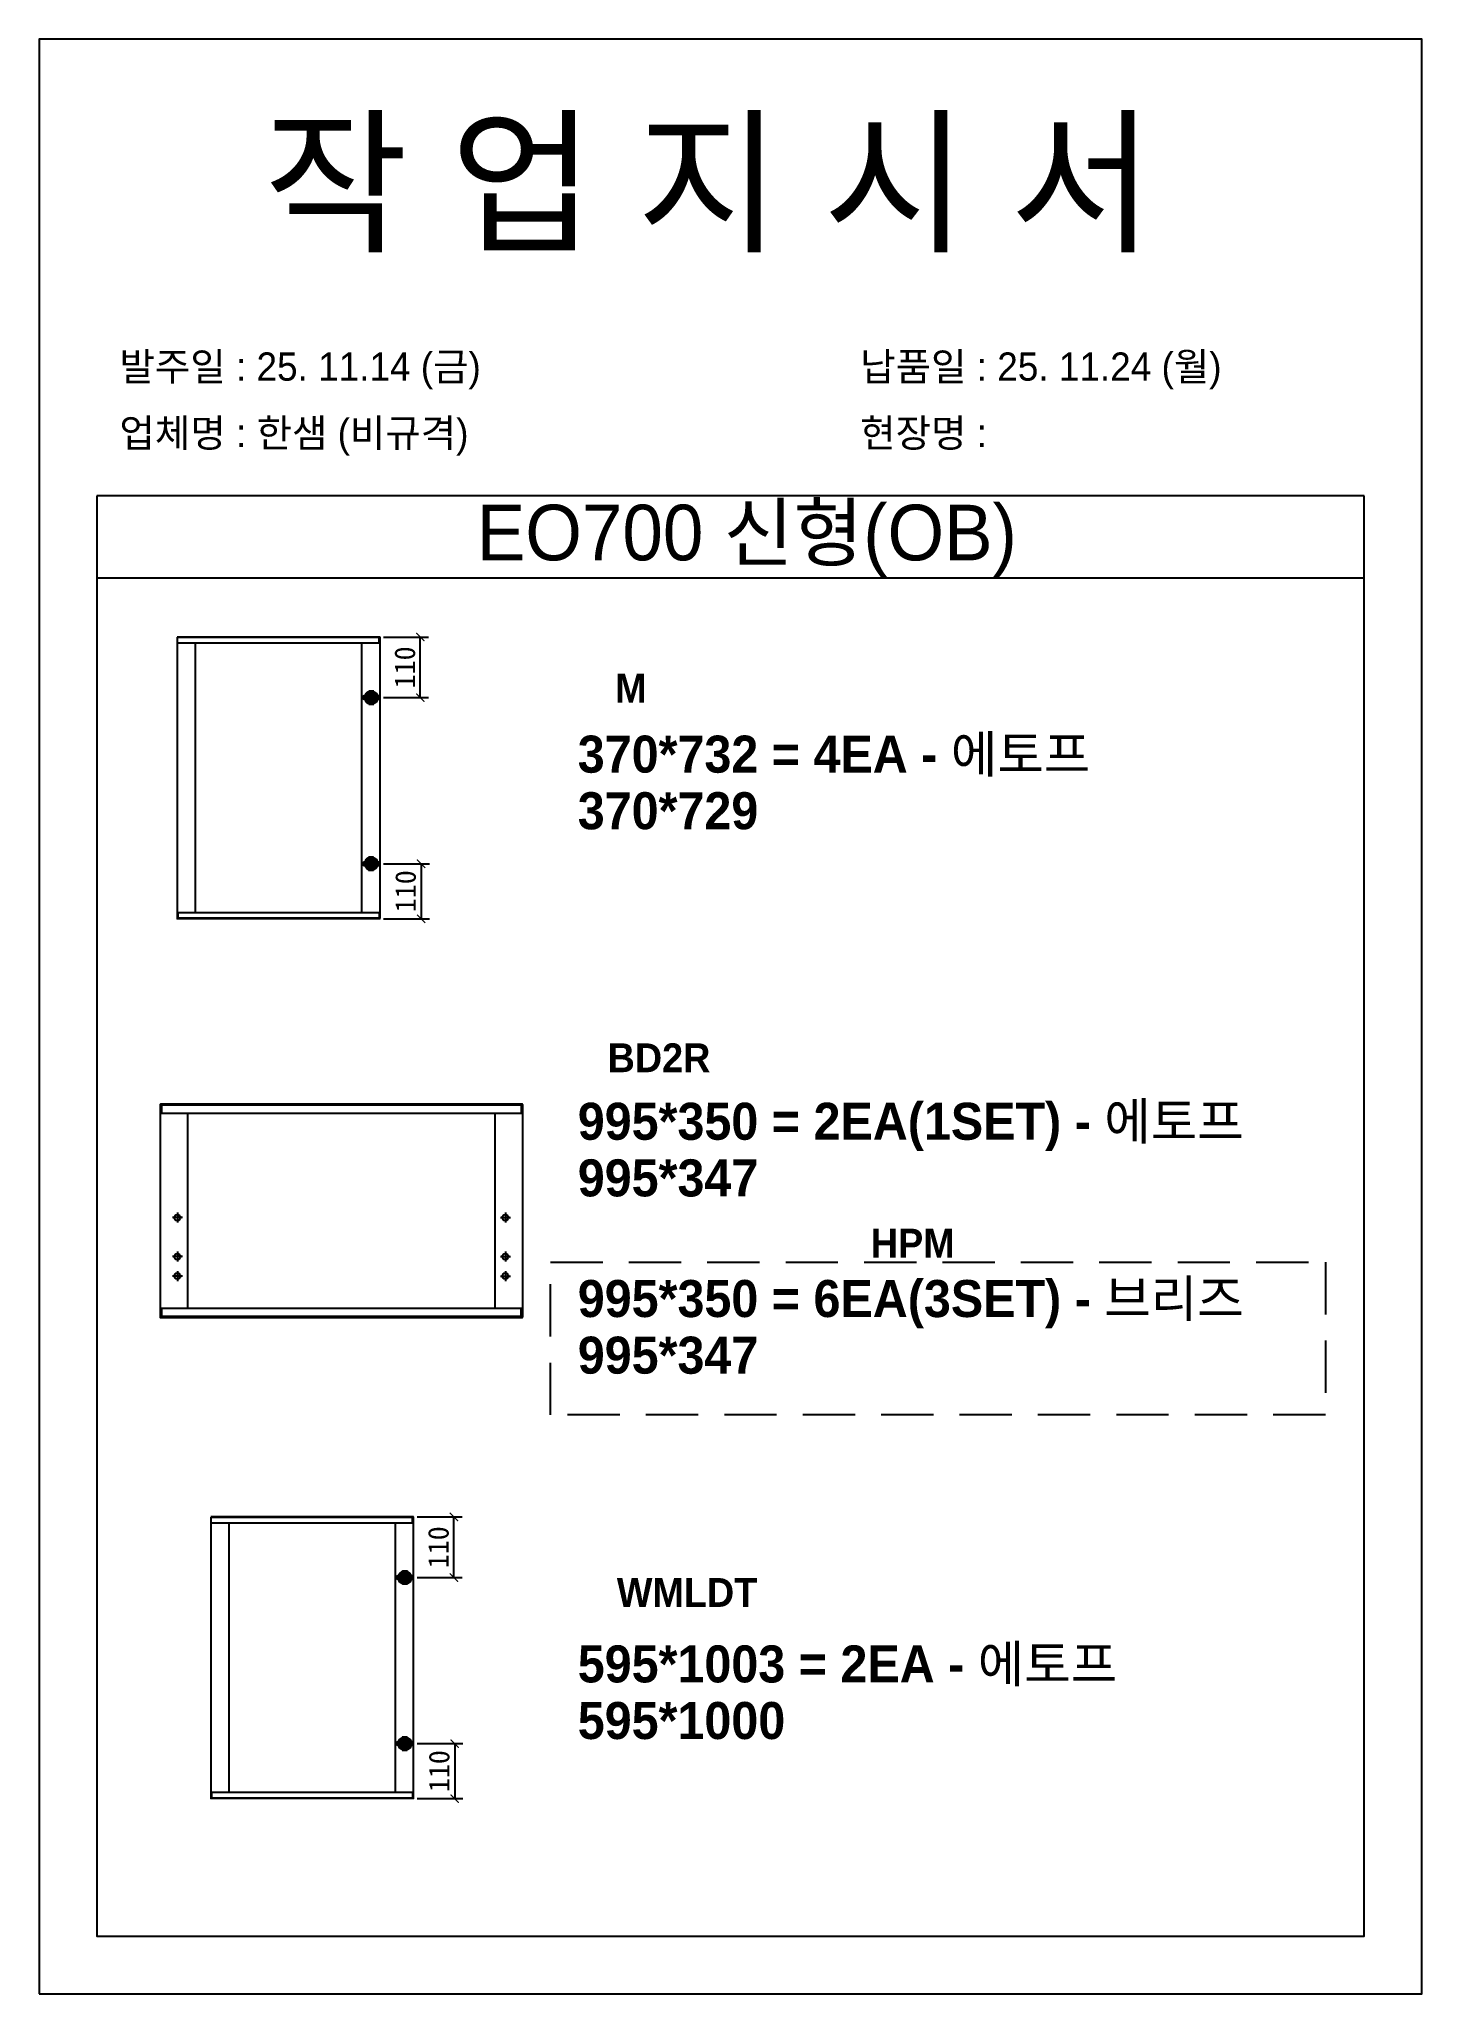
# Model space of a CAD drawing. Header units: millimetres. Extents: x -44117 to 256353, y -2095463 to 65325.
# Drawn here: x 115415 to 117095, y -471977 to -469601 of the extents above; entities that cross this region are included whole.
import ezdxf

# ---------------------------------------------------------------- set-up
doc = ezdxf.new("R2010")
doc.units = ezdxf.units.MM
doc.header["$LTSCALE"] = 10
doc.linetypes.add('HIDDEN', pattern=[9.525, 6.35, -3.175])
doc.layers.add('Layer1', color=7, linetype='Continuous', lineweight=70)
doc.styles.add('MtX_Gulim', font='')
doc.styles.get('MtX_Gulim').set_extended_font_data('Gulim', bold=True)
doc.dimstyles.new('ISO-25', dxfattribs={"dimtxt": 2.5, "dimasz": 2.5, "dimexe": 1, "dimexo": 1, "dimtad": 1, "dimtxsty": 'Standard', "dimblk": 'ARCHTICK', "dimcen": 2.5, "dimadec": 0, "dimazin": 0, "dimtfac": 1, "dimtmove": 0, "dimatfit": 3, "dimfxl": 0, "dimarcsym": 0})

msp = doc.modelspace()

# ---------------------------------------------------------------- texts
at = {"linetype": 'Continuous', "style": 'MtX_Gulim'}
for s, height, p in [('M', 35.04934, (116114.41327, -470407.40225)), ('BD2R', 35.049344, (116105.27512, -470856.58117)), ('HPM', 35.049344, (116425.0442, -471081.89805)), ('WMLDT', 35.049344, (116116.46233, -471506.44815))]:
    msp.add_text(s, height=height, dxfattribs=at).set_placement(p)
at = {"attachment_point": 1}
for s, width, gutter_width, heights, insert, char_height in [('{\\fGulim|b0|i0|c129|p50;작 업 지 시 서}', 3307.3198183, 12.5, [-155.84554], (115687.3673, -469705.03389), 140), ('\\pt11;{\\fGulim|b0|i0|c129|p50;발주일 : 25. 11.14 (금)}', 3307.3198183, 12.5, [34.50412], (115512.15795, -469981.75431), 34.3), ('{\\fGulim|b0|i0|c129|p50;납품일 : 25. 11.24 (월)}', 3307.3198183, 12.5, [35.09023], (116412.13593, -469981.75431), 34.3), ('{\\fGulim|b0|i0|c129|p50;업체명 : 한샘 (비규격)}', 3307.3198183, 12.5, [36.11279], (115512.15795, -470062.41049), 34.3), ('{\\fGulim|b0|i0|c129|p50;현장명 : }', 3307.3198183, 12.5, [-38.2735], (116412.13593, -470062.41049), 34.3), ('{\\fGulim|b0|i0|c129|p50;EO700 신형(OB)}', 1597.0710432, 6.03612, [-85.06834], (115946.27162, -470166.831), 67.6045736), ('{\\f굴림|b1|i0|c129|p50;370*732 = 4EA - 에토프}', 13607.1496112, 175, [-50.05952], (116068.98945, -470447.44812), 45), ('{\\f굴림|b1|i0|c129|p50;\\C1;370*729}', 13607.1496112, 175, [-46.19048], (116068.98945, -470516.25798), 45), ('{\\f굴림|b1|i0|c129|p50;995*350 = 2EA(1SET) - 에토프}', 13607.1496112, 175, [-56.36905], (116068.98945, -470893.7145), 45), ('{\\f굴림|b1|i0|c129|p50;\\C1;995*347}', 13607.1496112, 175, [-46.25], (116068.98945, -470962.52436), 45), ('{\\f굴림|b1|i0|c129|p50;995*350 = 6EA(3SET) - 브리즈}', 13607.1496112, 175, [-56.36905], (116068.98945, -471109.16785), 45), ('{\\f굴림|b1|i0|c129|p50;\\C1;995*347}', 13607.1496112, 175, [-46.25], (116068.98945, -471177.97771), 45), ('{\\f굴림|b1|i0|c129|p50;595*1003 = 2EA - 에토프}', 13607.1496112, 175, [-50.05952], (116068.98945, -471553.28776), 45), ('{\\f굴림|b1|i0|c129|p50;\\C1;595*1000}', 13607.1496112, 175, [-46.25], (116068.98945, -471622.09762), 45)]:
    msp.add_mtext_dynamic_manual_height_columns(s, width=width, gutter_width=gutter_width, heights=heights, dxfattribs=dict(at, insert=insert, char_height=char_height))

# ---------------------------------------------------------------- blocks, each defined once
blk = doc.blocks.new('_ArchTick')
at = {"color": 0, "linetype": 'ByBlock', "const_width": 0.15}
blk.add_lwpolyline([(-0.5, -0.5), (0.5, 0.5)], dxfattribs=at)
blk = doc.blocks.new('*D3940')
at = {"color": 0, "lineweight": -2}
for p, q in [((115833.1, -470327.7), (115887.7, -470327.7)), ((115877.7, -470401.3), (115877.7, -470327.7)), ((115833.1, -470401.3), (115887.7, -470401.3))]:
    blk.add_line(p, q, dxfattribs=at)
at = {"layer": 'Defpoints', "color": 0}
for p in [(115818.1, -470327.7), (115877.7, -470327.7), (115818.1, -470401.3)]:
    blk.add_point(p, dxfattribs=at)
at = {"color": 0, "lineweight": -2, "xscale": 10, "yscale": 10, "zscale": 10}
for p, rotation in [((115877.7, -470327.7), 90), ((115877.7, -470401.3), 270)]:
    blk.add_blockref('_ArchTick', p, dxfattribs=dict(at, rotation=rotation))
at = {"color": 0, "insert": (115859, -470364.5), "char_height": 25, "attachment_point": 5, "rotation": 90}
blk.add_mtext('110', dxfattribs=at)
blk = doc.blocks.new('*D3941')
at = {"color": 0, "lineweight": -2}
for p, q in [((115833.1, -470603.2), (115888.7, -470603.2)), ((115878.7, -470603.2), (115878.7, -470670.1)), ((115833.1, -470670.1), (115888.7, -470670.1))]:
    blk.add_line(p, q, dxfattribs=at)
at = {"layer": 'Defpoints', "color": 0}
for p in [(115818.1, -470603.2), (115818.1, -470670.1), (115878.7, -470670.1)]:
    blk.add_point(p, dxfattribs=at)
at = {"color": 0, "lineweight": -2, "xscale": 10, "yscale": 10, "zscale": 10}
for p, rotation in [((115878.7, -470603.2), 90), ((115878.7, -470670.1), 270)]:
    blk.add_blockref('_ArchTick', p, dxfattribs=dict(at, rotation=rotation))
at = {"color": 0, "insert": (115859.9, -470636.6), "char_height": 25, "attachment_point": 5, "rotation": 90}
blk.add_mtext('110', dxfattribs=at)
blk = doc.blocks.new('*D3944')
at = {"color": 0, "lineweight": -2}
for p, q in [((115873.9, -471397.2), (115928.5, -471397.2)), ((115918.5, -471470.8), (115918.5, -471397.2)), ((115873.9, -471470.8), (115928.5, -471470.8))]:
    blk.add_line(p, q, dxfattribs=at)
at = {"layer": 'Defpoints', "color": 0}
for p in [(115858.9, -471397.2), (115918.5, -471397.2), (115858.9, -471470.8)]:
    blk.add_point(p, dxfattribs=at)
at = {"color": 0, "lineweight": -2, "xscale": 10, "yscale": 10, "zscale": 10}
for p, rotation in [((115918.5, -471397.2), 90), ((115918.5, -471470.8), 270)]:
    blk.add_blockref('_ArchTick', p, dxfattribs=dict(at, rotation=rotation))
at = {"color": 0, "insert": (115899.8, -471434), "char_height": 25, "attachment_point": 5, "rotation": 90}
blk.add_mtext('110', dxfattribs=at)
blk = doc.blocks.new('*D3945')
at = {"color": 0, "lineweight": -2}
for p, q in [((115873.9, -471672.7), (115929.5, -471672.7)), ((115919.5, -471672.7), (115919.5, -471739.5)), ((115873.9, -471739.5), (115929.5, -471739.5))]:
    blk.add_line(p, q, dxfattribs=at)
at = {"layer": 'Defpoints', "color": 0}
for p in [(115858.9, -471672.7), (115858.9, -471739.5), (115919.5, -471739.5)]:
    blk.add_point(p, dxfattribs=at)
at = {"color": 0, "lineweight": -2, "xscale": 10, "yscale": 10, "zscale": 10}
for p, rotation in [((115919.5, -471672.7), 90), ((115919.5, -471739.5), 270)]:
    blk.add_blockref('_ArchTick', p, dxfattribs=dict(at, rotation=rotation))
at = {"color": 0, "insert": (115900.7, -471706.1), "char_height": 25, "attachment_point": 5, "rotation": 90}
blk.add_mtext('110', dxfattribs=at)

# ---------------------------------------------------------------- dimensions: what is measured, and where the dimension line sits
for base, p1, p2, picture, middle in [((115877.71665, -470327.70868), (115818.10288, -470401.32516), (115818.10288, -470327.70868), '*D3940', (115858.96665, -470364.51692)), ((115878.67013, -470670.0875), (115818.10288, -470603.20312), (115818.10288, -470670.0875), '*D3941', (115859.92013, -470636.64531)), ((115918.50246, -471397.16511), (115858.88868, -471470.78159), (115858.88868, -471397.16511), '*D3944', (115899.75246, -471433.97335)), ((115919.45593, -471739.54393), (115858.88868, -471672.65955), (115858.88868, -471739.54393), '*D3945', (115900.70593, -471706.10174))]:
    dim = msp.add_linear_dim(base=base, p1=p1, p2=p2, angle=90, text='110', dimstyle='ISO-25', override={"dimscale": 10, "dimasz": 1, "dimexo": 1.5, "dimtxsty": 'Standard'})
    dim.commit()
    dim.dimension.update_dxf_attribs({"geometry": picture, "text_midpoint": middle})

# ---------------------------------------------------------------- linework, layer by layer
for p, q in [((117024.5607, -470156.0411), (115484.5607, -470156.0411)), ((117024.5607, -470256.0411), (115484.5607, -470256.0411)), ((115582.24022, -470327.95465), (115582.24022, -470669.84153)), ((115828.74086, -470328.39738), (115582.24022, -470328.39738)), ((115828.4949, -470327.70868), (115582.48619, -470327.70868)), ((115827.51106, -470335.08754), (115827.51106, -470327.70868)), ((115828.74086, -470669.84153), (115828.74086, -470327.95465)), ((115828.74086, -470335.08754), (115582.24022, -470335.08754)), ((115604.13082, -470334.59561), (115604.13082, -470662.70865)), ((115806.6043, -470662.70865), (115806.6043, -470335.08754)), ((115828.74086, -470662.70865), (115582.24022, -470662.70865)), ((115828.74086, -470669.39881), (115582.24022, -470669.39881)), ((115828.4949, -470670.0875), (115582.48619, -470670.0875)), ((115583.47003, -470670.0875), (115583.47003, -470662.70865)), ((115827.51106, -470662.70865), (115827.51106, -470670.0875)), ((115561.52716, -470895.92622), (115561.52716, -471154.36829)), ((116002.13756, -470896.59269), (115561.52716, -470896.59269)), ((116001.7673, -470895.55596), (115561.89742, -470895.55596)), ((115563.37846, -470895.55596), (115563.37846, -470906.66378)), ((116000.28625, -470895.55596), (116000.28625, -470906.66378)), ((116002.13756, -471154.36829), (116002.13756, -470895.92622)), ((116002.13756, -470906.66378), (115561.52716, -470906.66378)), ((115594.85063, -470906.66378), (115594.85063, -471143.63072)), ((115968.81408, -471143.63072), (115968.81408, -470906.66378)), ((115588.74133, -471033.29299), (115576.52272, -471033.29299)), ((115582.63202, -471027.18368), (115582.63202, -471039.40229)), ((115974.92339, -471033.29299), (115987.14199, -471033.29299)), ((115981.03269, -471027.18368), (115981.03269, -471039.40229)), ((115588.74133, -471080.68638), (115576.52272, -471080.68638)), ((115582.63202, -471074.57707), (115582.63202, -471086.79568)), ((115974.92339, -471080.68638), (115987.14199, -471080.68638)), ((115981.03269, -471074.57707), (115981.03269, -471086.79568)), ((115588.74133, -471104.38307), (115576.52272, -471104.38307)), ((115582.63202, -471098.27377), (115582.63202, -471110.49238)), ((115974.92339, -471104.38307), (115987.14199, -471104.38307)), ((115981.03269, -471098.27377), (115981.03269, -471110.49238)), ((116002.13756, -471143.63072), (115561.52716, -471143.63072)), ((116002.13756, -471153.70182), (115561.52716, -471153.70182)), ((115561.89742, -471154.73855), (116001.7673, -471154.73855)), ((115563.37846, -471143.63072), (115563.37846, -471154.73855)), ((116000.28625, -471154.73855), (116000.28625, -471143.63072)), ((115623.02603, -471397.41108), (115623.02603, -471739.29796)), ((115869.52667, -471397.85381), (115623.02603, -471397.85381)), ((115869.2807, -471397.16511), (115623.27199, -471397.16511)), ((115868.29686, -471404.54397), (115868.29686, -471397.16511)), ((115869.52667, -471739.29796), (115869.52667, -471397.41108)), ((115869.52667, -471404.54397), (115623.02603, -471404.54397)), ((115644.91662, -471404.05204), (115644.91662, -471732.16508)), ((115847.39011, -471732.16508), (115847.39011, -471404.54397)), ((115869.52667, -471732.16508), (115623.02603, -471732.16508)), ((115869.52667, -471738.85524), (115623.02603, -471738.85524)), ((115869.2807, -471739.54393), (115623.27199, -471739.54393)), ((115624.25583, -471739.54393), (115624.25583, -471732.16508)), ((115868.29686, -471732.16508), (115868.29686, -471739.54393))]:
    msp.add_line(p, q)
msp.add_lwpolyline([(115414.5607, -471976.87138), (117094.5607, -471976.87138), (117094.5607, -469600.87138), (115414.5607, -469600.87138)], close=True)
msp.add_lwpolyline([(115484.5607, -470156.0411), (115484.5607, -471906.87138), (117024.5607, -471906.87138), (117024.5607, -470156.0411)])
at = {"color": 1, "linetype": 'HIDDEN'}
msp.add_lwpolyline([(116035.87471, -471087.46092), (116977.34787, -471087.46092), (116977.34787, -471273.13885), (116035.87471, -471273.13885)], close=True, dxfattribs=at)
for centre in [(115582.63202, -471033.29299), (115981.03269, -471033.29299), (115582.63202, -471080.68638), (115981.03269, -471080.68638), (115582.63202, -471104.38307), (115981.03269, -471104.38307)]:
    msp.add_circle(centre, 3.70261)
for centre, radius, start, end in [((115828.4949, -470327.95465), 0.24596, 0, 90), ((115582.48619, -470669.84154), 0.24596, 180, 270), ((115828.4949, -470669.84154), 0.24596, 270, 0), ((115561.89742, -470895.92622), 0.37026, 90, 180), ((116001.7673, -470895.92622), 0.37026, 0, 90), ((115561.89742, -471154.36829), 0.37026, 180, 270), ((116001.7673, -471154.36829), 0.37026, 270, 0), ((115869.2807, -471397.41108), 0.24596, 0, 90), ((115623.27199, -471739.29797), 0.24596, 180, 270), ((115869.2807, -471739.29797), 0.24596, 270, 0)]:
    msp.add_arc(centre, radius, start, end)
at = {"layer": 'Layer1'}
for p, q in [((115818.10288, -470392.25996), (115818.10288, -470410.39036)), ((115818.10288, -470612.26832), (115818.10288, -470594.13792)), ((115858.88868, -471461.71639), (115858.88868, -471479.84679)), ((115858.88868, -471681.72475), (115858.88868, -471663.59435))]:
    msp.add_line(p, q, dxfattribs=at)
for points in [[(115827.16808, -470401.32516), (115809.03768, -470401.32516)], [(115827.16808, -470603.20312), (115809.03768, -470603.20312)], [(115867.95388, -471470.78159), (115849.82348, -471470.78159)], [(115867.95388, -471672.65955), (115849.82348, -471672.65955)]]:
    msp.add_lwpolyline(points, close=True, dxfattribs=at)
for centre in [(115818.10288, -470401.32516), (115818.10288, -470603.20312), (115858.88868, -471470.78159), (115858.88868, -471672.65955)]:
    msp.add_circle(centre, 6.04347, dxfattribs=at)

msp.set_redraw_order([(e.dxf.handle, doc.entitydb.next_handle()) for e in msp.query("TEXT MTEXT ATTDEF DIMENSION ARC_DIMENSION")])  # texts and dimensions are drawn at this point

doc.saveas('drawing.dxf')
